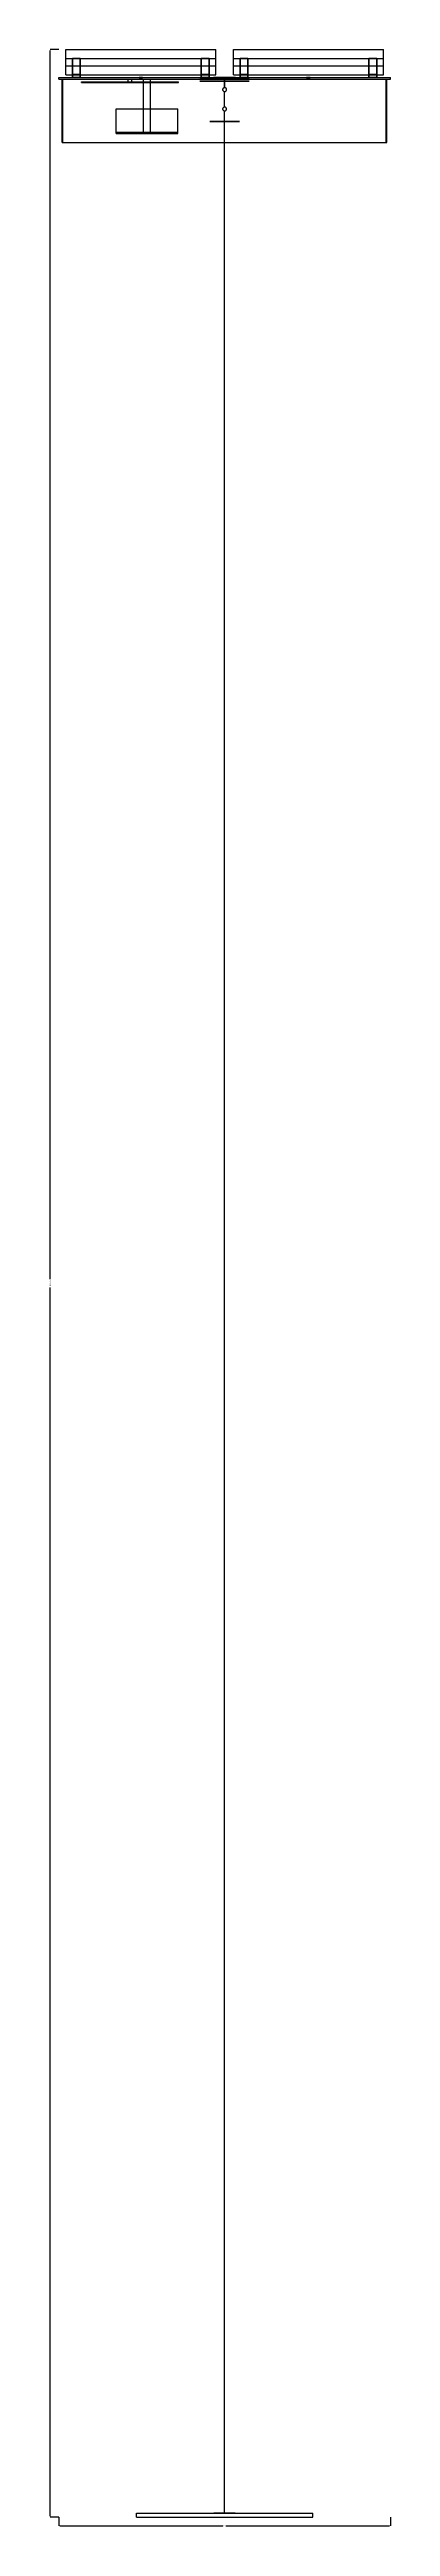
# Model space of a CAD drawing. Header units: millimetres. Extents: x -26 to 1760, y -7122 to 6996.
# Drawn here: x 794 to 1760, y -26 to 6996 of the extents above; entities that cross this region are included whole.
import ezdxf

# ---------------------------------------------------------------- set-up
doc = ezdxf.new("R2010")
doc.units = ezdxf.units.MM
doc.layers.add('DIMENSIONS', color=7, linetype='Continuous')
doc.layers.add('YZ', color=7, linetype='Continuous')
doc.dimstyles.get("Standard").update_dxf_attribs({"dimtxt": 2.5, "dimasz": 2.5, "dimexe": 1.25, "dimexo": 0.625, "dimtad": 1, "dimcen": 2.5, "dimazin": 3, "dimtfac": 1, "dimtmove": 0, "dimatfit": 3})

# ---------------------------------------------------------------- blocks, each defined once
blk = doc.blocks.new('_CLOSEDFILLED')
at = {"color": 0, "linetype": 'BYBLOCK'}
blk.add_solid([(-1, 0.2), (0, 0), (-1, -0.2)], dxfattribs=at)
blk = doc.blocks.new('*D5')
for p, q in [((820, 0), (820, -24)), ((1760, 0), (1760, -24)), ((823, -24), (1285.5, -24)), ((1294.5, -24), (1757, -24))]:
    blk.add_line(p, q)
at = {"layer": 'Defpoints'}
for p in [(820, 0), (1760, 0), (820, -24)]:
    blk.add_point(p, dxfattribs=at)
at = {"layer": 'DIMENSIONS', "xscale": 3, "yscale": 3, "rotation": 180}
blk.add_blockref('_CLOSEDFILLED', (820, -24), dxfattribs=at)
at = {"layer": 'DIMENSIONS', "xscale": 3, "yscale": 3}
blk.add_blockref('_CLOSEDFILLED', (1760, -24), dxfattribs=at)
at = {"layer": 'DIMENSIONS', "insert": (1290, -24), "char_height": 3, "attachment_point": 5}
blk.add_mtext('940', dxfattribs=at)
blk = doc.blocks.new('*D6')
for p, q in [((820, 6995.5), (796, 6995.5)), ((796, 3509.8), (796, 6992.5)), ((796, 3), (796, 3485.8)), ((820, 0), (796, 0))]:
    blk.add_line(p, q)
at = {"layer": 'Defpoints'}
for p in [(820, 6995.5), (796, 0), (820, 0)]:
    blk.add_point(p, dxfattribs=at)
at = {"layer": 'DIMENSIONS', "xscale": 3, "yscale": 3}
for p, rotation in [((796, 6995.5), 90), ((796, 0), 270)]:
    blk.add_blockref('_CLOSEDFILLED', p, dxfattribs=dict(at, rotation=rotation))
at = {"layer": 'DIMENSIONS', "insert": (796, 3497.8), "char_height": 3, "attachment_point": 5, "rotation": 90}
blk.add_mtext('6995,536', dxfattribs=at)

msp = doc.modelspace()

# ---------------------------------------------------------------- linework, layer by layer
at = {"layer": 'YZ'}
for points in [[(840, 6970.5973), (840, 6995.5364)], [(840, 6995.5364), (1265, 6995.5364)], [(840, 6948.9391), (840, 6995.5364)], [(840, 6970.5973), (1265, 6970.5973)], [(840, 6924), (840, 6970.5973)], [(881, 6969.6752), (859, 6969.6752)], [(859, 6916), (859, 6969.6752)], [(859, 6969.6752), (859, 6924.9221)], [(881, 6916), (881, 6969.6752)], [(881, 6969.6752), (881, 6924.9221)], [(1246, 6969.6752), (1224, 6969.6752)], [(1224, 6916), (1224, 6969.6752)], [(1224, 6969.6752), (1224, 6924.9221)], [(1246, 6916), (1246, 6969.6752)], [(1246, 6969.6752), (1246, 6924.9221)], [(1265, 6970.5973), (1265, 6995.5364)], [(1265, 6948.9391), (1265, 6995.5364)], [(1265, 6924), (1265, 6970.5973)], [(1315, 6970.5973), (1315, 6995.5364)], [(1315, 6995.5364), (1740, 6995.5364)], [(1315, 6948.9391), (1315, 6995.5364)], [(1315, 6970.5973), (1740, 6970.5973)], [(1315, 6924), (1315, 6970.5973)], [(1356, 6969.6752), (1334, 6969.6752)], [(1334, 6916), (1334, 6969.6752)], [(1334, 6969.6752), (1334, 6924.9221)], [(1356, 6916), (1356, 6969.6752)], [(1356, 6969.6752), (1356, 6924.9221)], [(1721, 6969.6752), (1699, 6969.6752)], [(1699, 6916), (1699, 6969.6752)], [(1699, 6969.6752), (1699, 6924.9221)], [(1721, 6916), (1721, 6969.6752)], [(1721, 6969.6752), (1721, 6924.9221)], [(1740, 6970.5973), (1740, 6995.5364)], [(1740, 6948.9391), (1740, 6995.5364)], [(1740, 6924), (1740, 6970.5973)], [(820, 6912), (820, 6916)], [(820, 6916), (1760, 6916)], [(820, 6912), (820, 6916)], [(820, 6916), (1760, 6916)], [(820, 6912), (1760, 6912)], [(820, 6912), (1760, 6912)], [(830, 6732), (830, 6912)], [(830, 6912), (1750, 6912)], [(830, 6732), (830, 6912)], [(830, 6912), (1750, 6912)], [(832, 6912), (1748, 6912)], [(832, 6912), (1748, 6912)], [(832, 6732), (832, 6912)], [(832, 6732), (832, 6912)], [(840, 6924), (840, 6948.9391)], [(840, 6948.9391), (1265, 6948.9391)], [(840, 6924), (1265, 6924)], [(881, 6924.9221), (859, 6924.9221)], [(859, 6924.9221), (859, 6916)], [(881, 6916), (859, 6916)], [(881, 6916), (859, 6916)], [(881, 6924.9221), (881, 6916)], [(884.5575, 6902.5), (884.5575, 6904)], [(884.5575, 6904), (1159.5575, 6904)], [(884.5575, 6902.5), (884.5575, 6904)], [(884.5575, 6904), (1159.5575, 6904)], [(884.5575, 6902.5), (1159.5575, 6902.5)], [(884.5575, 6902.5), (1159.5575, 6902.5)], [(1017.0575, 6904), (1017.0575, 6912)], [(1017.0575, 6912), (1027.0575, 6912)], [(1017.0575, 6904), (1017.0575, 6912)], [(1017.0575, 6912), (1027.0575, 6912)], [(1017.0575, 6904), (1017.0575, 6912)], [(1017.0575, 6912), (1027.0575, 6912)], [(1017.0575, 6904), (1017.0575, 6912)], [(1017.0575, 6912), (1027.0575, 6912)], [(1017.0575, 6904), (1027.0575, 6904)], [(1017.0575, 6904), (1027.0575, 6904)], [(1017.0575, 6904), (1027.0575, 6904)], [(1017.0575, 6904), (1027.0575, 6904)], [(1027.0575, 6904), (1027.0575, 6912)], [(1027.0575, 6904), (1027.0575, 6912)], [(1027.0575, 6904), (1027.0575, 6912)], [(1027.0575, 6904), (1027.0575, 6912)], [(1052.5, 6916), (1054.5337, 6916), (1056.2157, 6916), (1057.2553, 6916), (1057.4726, 6916), (1056.8301, 6916), (1055.4389, 6916), (1053.5396, 6916), (1051.4604, 6916), (1049.5611, 6916), (1048.1699, 6916), (1047.5274, 6916), (1047.7447, 6916), (1048.7843, 6916), (1050.4663, 6916), (1052.5, 6916)], [(1052.5, 6912), (1054.5337, 6912), (1056.2157, 6912), (1057.2553, 6912), (1057.4726, 6912), (1056.8301, 6912), (1055.4389, 6912), (1053.5396, 6912), (1051.4604, 6912), (1049.5611, 6912), (1048.1699, 6912), (1047.5274, 6912), (1047.7447, 6912), (1048.7843, 6912), (1050.4663, 6912), (1052.5, 6912)], [(1052.5, 6912), (1052.5, 6916)], [(1060, 6912), (1080, 6912)], [(1060, 6760.9), (1060, 6912)], [(1060, 6912), (1080, 6912)], [(1060, 6760.9), (1060, 6912)], [(1060, 6760.9), (1060, 6912)], [(1060, 6912), (1080, 6912)], [(1060, 6760.9), (1060, 6912)], [(1060, 6912), (1080, 6912)], [(1080, 6760.9), (1080, 6912)], [(1080, 6760.9), (1080, 6912)], [(1080, 6760.9), (1080, 6912)], [(1080, 6760.9), (1080, 6912)], [(1159.5575, 6902.5), (1159.5575, 6904)], [(1159.5575, 6902.5), (1159.5575, 6904)], [(1290, 6912), (1293.9962, 6912), (1297.9794, 6912), (1301.9366, 6912), (1305.8548, 6912), (1309.7213, 6912), (1313.5235, 6912), (1317.2489, 6912), (1320.8855, 6912), (1324.4213, 6912), (1327.8449, 6912), (1331.145, 6912), (1334.3109, 6912), (1337.3322, 6912), (1340.1992, 6912), (1342.9025, 6912), (1345.4332, 6912), (1347.783, 6912), (1349.9444, 6912), (1351.9103, 6912), (1353.6742, 6912), (1355.2305, 6912), (1356.574, 6912), (1357.7003, 6912), (1358.6058, 6912), (1359.2875, 6912), (1359.7432, 6912), (1359.9715, 6912), (1359.9715, 6912), (1359.7432, 6912), (1359.2875, 6912), (1358.6058, 6912), (1357.7003, 6912), (1356.574, 6912), (1355.2305, 6912), (1353.6742, 6912), (1351.9103, 6912), (1349.9444, 6912), (1347.783, 6912), (1345.4332, 6912), (1342.9025, 6912), (1340.1992, 6912), (1337.3322, 6912), (1334.3109, 6912), (1331.145, 6912), (1327.8449, 6912), (1324.4213, 6912), (1320.8855, 6912), (1317.2489, 6912), (1313.5235, 6912), (1309.7213, 6912), (1305.8548, 6912), (1301.9366, 6912), (1297.9794, 6912), (1293.9962, 6912), (1290, 6912), (1286.0038, 6912), (1282.0206, 6912), (1278.0634, 6912), (1274.1452, 6912), (1270.2787, 6912), (1266.4765, 6912), (1262.7511, 6912), (1259.1145, 6912), (1255.5787, 6912), (1252.1551, 6912), (1248.855, 6912), (1245.6891, 6912), (1242.6678, 6912), (1239.8008, 6912), (1237.0975, 6912), (1234.5668, 6912), (1232.217, 6912), (1230.0556, 6912), (1228.0897, 6912), (1226.3258, 6912), (1224.7695, 6912), (1223.426, 6912), (1222.2997, 6912), (1221.3942, 6912), (1220.7125, 6912), (1220.2568, 6912), (1220.0285, 6912), (1220.0285, 6912), (1220.2568, 6912), (1220.7125, 6912), (1221.3942, 6912), (1222.2997, 6912), (1223.426, 6912), (1224.7695, 6912), (1226.3258, 6912), (1228.0897, 6912), (1230.0556, 6912), (1232.217, 6912), (1234.5668, 6912), (1237.0975, 6912), (1239.8008, 6912), (1242.6678, 6912), (1245.6891, 6912), (1248.855, 6912), (1252.1551, 6912), (1255.5787, 6912), (1259.1145, 6912), (1262.7511, 6912), (1266.4765, 6912), (1270.2787, 6912), (1274.1452, 6912), (1278.0634, 6912), (1282.0206, 6912), (1286.0038, 6912), (1290, 6912)], [(1290, 6906), (1293.9962, 6906), (1297.9794, 6906), (1301.9366, 6906), (1305.8548, 6906), (1309.7213, 6906), (1313.5235, 6906), (1317.2489, 6906), (1320.8855, 6906), (1324.4213, 6906), (1327.8449, 6906), (1331.145, 6906), (1334.3109, 6906), (1337.3322, 6906), (1340.1992, 6906), (1342.9025, 6906), (1345.4332, 6906), (1347.783, 6906), (1349.9444, 6906), (1351.9103, 6906), (1353.6742, 6906), (1355.2305, 6906), (1356.574, 6906), (1357.7003, 6906), (1358.6058, 6906), (1359.2875, 6906), (1359.7432, 6906), (1359.9715, 6906), (1359.9715, 6906), (1359.7432, 6906), (1359.2875, 6906), (1358.6058, 6906), (1357.7003, 6906), (1356.574, 6906), (1355.2305, 6906), (1353.6742, 6906), (1351.9103, 6906), (1349.9444, 6906), (1347.783, 6906), (1345.4332, 6906), (1342.9025, 6906), (1340.1992, 6906), (1337.3322, 6906), (1334.3109, 6906), (1331.145, 6906), (1327.8449, 6906), (1324.4213, 6906), (1320.8855, 6906), (1317.2489, 6906), (1313.5235, 6906), (1309.7213, 6906), (1305.8548, 6906), (1301.9366, 6906), (1297.9794, 6906), (1293.9962, 6906), (1290, 6906), (1286.0038, 6906), (1282.0206, 6906), (1278.0634, 6906), (1274.1452, 6906), (1270.2787, 6906), (1266.4765, 6906), (1262.7511, 6906), (1259.1145, 6906), (1255.5787, 6906), (1252.1551, 6906), (1248.855, 6906), (1245.6891, 6906), (1242.6678, 6906), (1239.8008, 6906), (1237.0975, 6906), (1234.5668, 6906), (1232.217, 6906), (1230.0556, 6906), (1228.0897, 6906), (1226.3258, 6906), (1224.7695, 6906), (1223.426, 6906), (1222.2997, 6906), (1221.3942, 6906), (1220.7125, 6906), (1220.2568, 6906), (1220.0285, 6906), (1220.0285, 6906), (1220.2568, 6906), (1220.7125, 6906), (1221.3942, 6906), (1222.2997, 6906), (1223.426, 6906), (1224.7695, 6906), (1226.3258, 6906), (1228.0897, 6906), (1230.0556, 6906), (1232.217, 6906), (1234.5668, 6906), (1237.0975, 6906), (1239.8008, 6906), (1242.6678, 6906), (1245.6891, 6906), (1248.855, 6906), (1252.1551, 6906), (1255.5787, 6906), (1259.1145, 6906), (1262.7511, 6906), (1266.4765, 6906), (1270.2787, 6906), (1274.1452, 6906), (1278.0634, 6906), (1282.0206, 6906), (1286.0038, 6906), (1290, 6906)], [(1246, 6924.9221), (1224, 6924.9221)], [(1224, 6924.9221), (1224, 6916)], [(1246, 6916), (1224, 6916)], [(1246, 6916), (1224, 6916)], [(1246, 6924.9221), (1246, 6916)], [(1290, 6906), (1293.9924, 6906), (1297.9486, 6906), (1301.8328, 6906), (1305.6098, 6906), (1309.2455, 6906), (1312.7069, 6906), (1315.9627, 6906), (1318.9833, 6906), (1321.7415, 6906), (1324.2122, 6906), (1326.3731, 6906), (1328.2045, 6906), (1329.69, 6906), (1330.8161, 6906), (1331.5725, 6906), (1331.9524, 6906), (1331.9524, 6906), (1331.5725, 6906), (1330.8161, 6906), (1329.69, 6906), (1328.2045, 6906), (1326.3731, 6906), (1324.2122, 6906), (1321.7415, 6906), (1318.9833, 6906), (1315.9627, 6906), (1312.7069, 6906), (1309.2455, 6906), (1305.6098, 6906), (1301.8328, 6906), (1297.9486, 6906), (1293.9924, 6906), (1290, 6906), (1286.0076, 6906), (1282.0514, 6906), (1278.1672, 6906), (1274.3902, 6906), (1270.7545, 6906), (1267.2931, 6906), (1264.0373, 6906), (1261.0167, 6906), (1258.2585, 6906), (1255.7878, 6906), (1253.6269, 6906), (1251.7955, 6906), (1250.31, 6906), (1249.1839, 6906), (1248.4275, 6906), (1248.0476, 6906), (1248.0476, 6906), (1248.4275, 6906), (1249.1839, 6906), (1250.31, 6906), (1251.7955, 6906), (1253.6269, 6906), (1255.7878, 6906), (1258.2585, 6906), (1261.0167, 6906), (1264.0373, 6906), (1267.2931, 6906), (1270.7545, 6906), (1274.3902, 6906), (1278.1672, 6906), (1282.0514, 6906), (1286.0076, 6906), (1290, 6906)], [(1290, 6916), (1293.9642, 6916), (1297.8633, 6916), (1301.6333, 6916), (1305.2122, 6916), (1308.5414, 6916), (1311.5662, 6916), (1314.2368, 6916), (1316.5094, 6916), (1318.3468, 6916), (1319.7187, 6916), (1320.6026, 6916), (1320.9841, 6916), (1320.8568, 6916), (1320.2228, 6916), (1319.0925, 6916), (1317.4846, 6916), (1315.4253, 6916), (1312.9486, 6916), (1310.0951, 6916), (1306.9116, 6916), (1303.4504, 6916), (1299.7684, 6916), (1295.9259, 6916), (1291.9862, 6916), (1288.0138, 6916), (1284.0741, 6916), (1280.2316, 6916), (1276.5496, 6916), (1273.0884, 6916), (1269.9049, 6916), (1267.0514, 6916), (1264.5747, 6916), (1262.5154, 6916), (1260.9075, 6916), (1259.7772, 6916), (1259.1432, 6916), (1259.0159, 6916), (1259.3974, 6916), (1260.2813, 6916), (1261.6532, 6916), (1263.4906, 6916), (1265.7632, 6916), (1268.4338, 6916), (1271.4586, 6916), (1274.7878, 6916), (1278.3667, 6916), (1282.1367, 6916), (1286.0358, 6916), (1290, 6916)], [(1290, 6912), (1293.9642, 6912), (1297.8633, 6912), (1301.6333, 6912), (1305.2122, 6912), (1308.5414, 6912), (1311.5662, 6912), (1314.2368, 6912), (1316.5094, 6912), (1318.3468, 6912), (1319.7187, 6912), (1320.6026, 6912), (1320.9841, 6912), (1320.8568, 6912), (1320.2228, 6912), (1319.0925, 6912), (1317.4846, 6912), (1315.4253, 6912), (1312.9486, 6912), (1310.0951, 6912), (1306.9116, 6912), (1303.4504, 6912), (1299.7684, 6912), (1295.9259, 6912), (1291.9862, 6912), (1288.0138, 6912), (1284.0741, 6912), (1280.2316, 6912), (1276.5496, 6912), (1273.0884, 6912), (1269.9049, 6912), (1267.0514, 6912), (1264.5747, 6912), (1262.5154, 6912), (1260.9075, 6912), (1259.7772, 6912), (1259.1432, 6912), (1259.0159, 6912), (1259.3974, 6912), (1260.2813, 6912), (1261.6532, 6912), (1263.4906, 6912), (1265.7632, 6912), (1268.4338, 6912), (1271.4586, 6912), (1274.7878, 6912), (1278.3667, 6912), (1282.1367, 6912), (1286.0358, 6912), (1290, 6912)], [(1290, 6912), (1293.9642, 6912), (1297.8633, 6912), (1301.6333, 6912), (1305.2122, 6912), (1308.5414, 6912), (1311.5662, 6912), (1314.2368, 6912), (1316.5094, 6912), (1318.3468, 6912), (1319.7187, 6912), (1320.6026, 6912), (1320.9841, 6912), (1320.8568, 6912), (1320.2228, 6912), (1319.0925, 6912), (1317.4846, 6912), (1315.4253, 6912), (1312.9486, 6912), (1310.0951, 6912), (1306.9116, 6912), (1303.4504, 6912), (1299.7684, 6912), (1295.9259, 6912), (1291.9862, 6912), (1288.0138, 6912), (1284.0741, 6912), (1280.2316, 6912), (1276.5496, 6912), (1273.0884, 6912), (1269.9049, 6912), (1267.0514, 6912), (1264.5747, 6912), (1262.5154, 6912), (1260.9075, 6912), (1259.7772, 6912), (1259.1432, 6912), (1259.0159, 6912), (1259.3974, 6912), (1260.2813, 6912), (1261.6532, 6912), (1263.4906, 6912), (1265.7632, 6912), (1268.4338, 6912), (1271.4586, 6912), (1274.7878, 6912), (1278.3667, 6912), (1282.1367, 6912), (1286.0358, 6912), (1290, 6912)], [(1290, 6912), (1293.9158, 6912), (1297.7646, 6912), (1301.4805, 6912), (1305, 6912), (1308.2628, 6912), (1311.2132, 6912), (1313.8006, 6912), (1315.9808, 6912), (1317.7164, 6912), (1318.9778, 6912), (1319.7433, 6912), (1320, 6912), (1319.7433, 6912), (1318.9778, 6912), (1317.7164, 6912), (1315.9808, 6912), (1313.8006, 6912), (1311.2132, 6912), (1308.2628, 6912), (1305, 6912), (1301.4805, 6912), (1297.7646, 6912), (1293.9158, 6912), (1290, 6912), (1286.0842, 6912), (1282.2354, 6912), (1278.5195, 6912), (1275, 6912), (1271.7372, 6912), (1268.7868, 6912), (1266.1994, 6912), (1264.0192, 6912), (1262.2836, 6912), (1261.0222, 6912), (1260.2567, 6912), (1260, 6912), (1260.2567, 6912), (1261.0222, 6912), (1262.2836, 6912), (1264.0192, 6912), (1266.1994, 6912), (1268.7868, 6912), (1271.7372, 6912), (1275, 6912), (1278.5195, 6912), (1282.2354, 6912), (1286.0842, 6912), (1290, 6912)], [(1290, 6912), (1293.9312, 6912), (1297.7787, 6912), (1301.4603, 6912), (1304.8977, 6912), (1308.0176, 6912), (1310.7535, 6912), (1313.047, 6912), (1314.8493, 6912), (1316.1221, 6912), (1316.838, 6912), (1316.982, 6912), (1316.5509, 6912), (1315.5539, 6912), (1314.0122, 6912), (1311.9588, 6912), (1309.4374, 6912), (1306.5017, 6912), (1303.2143, 6912), (1299.6452, 6912), (1295.8706, 6912), (1291.9709, 6912), (1288.0291, 6912), (1284.1294, 6912), (1280.3548, 6912), (1276.7857, 6912), (1273.4983, 6912), (1270.5626, 6912), (1268.0412, 6912), (1265.9878, 6912), (1264.4461, 6912), (1263.4491, 6912), (1263.018, 6912), (1263.162, 6912), (1263.8779, 6912), (1265.1507, 6912), (1266.953, 6912), (1269.2465, 6912), (1271.9824, 6912), (1275.1023, 6912), (1278.5397, 6912), (1282.2213, 6912), (1286.0688, 6912), (1290, 6912)], [(1265, 6924), (1265, 6948.9391)], [(1290, 6887.5), (1288.8554, 6887.3796), (1287.7616, 6887.0239), (1286.7665, 6886.4491), (1285.9129, 6885.6804), (1285.2375, 6884.7511), (1284.7696, 6883.7009), (1284.5302, 6882.5755), (1284.5302, 6881.4245), (1284.7696, 6880.2991), (1285.2375, 6879.2489), (1285.9129, 6878.3196), (1286.7665, 6877.5509), (1287.7616, 6876.9761), (1288.8554, 6876.6204), (1290, 6876.5)], [(1290, 6887.5), (1287.7616, 6887.0239), (1285.9129, 6885.6804), (1284.7696, 6883.7009), (1284.5302, 6881.4245), (1285.2375, 6879.2489), (1286.7665, 6877.5509), (1288.8554, 6876.6204), (1291.1446, 6876.6204), (1293.2335, 6877.5509), (1294.7625, 6879.2489), (1295.4698, 6881.4245), (1295.2304, 6883.7009), (1294.0871, 6885.6804), (1292.2384, 6887.0239), (1290, 6887.5)], [(1290, 6887.5), (1288.8545, 6887.3794), (1287.7604, 6887.0234), (1286.7658, 6886.4486), (1285.913, 6885.6806), (1285.238, 6884.752), (1284.77, 6883.7021), (1284.5302, 6882.576), (1284.5302, 6881.424), (1284.77, 6880.2979), (1285.238, 6879.248), (1285.913, 6878.3194), (1286.7658, 6877.5514), (1287.7604, 6876.9766), (1288.8545, 6876.6206), (1290, 6876.5)], [(1290, 6887.5), (1287.7604, 6887.0234), (1285.913, 6885.6806), (1284.77, 6883.7021), (1284.5302, 6881.424), (1285.238, 6879.248), (1286.7658, 6877.5514), (1288.8545, 6876.6206), (1291.1455, 6876.6206), (1293.2342, 6877.5514), (1294.762, 6879.248), (1295.4698, 6881.424), (1295.23, 6883.7021), (1294.087, 6885.6806), (1292.2396, 6887.0234), (1290, 6887.5)], [(1290, 6887.5), (1288.8544, 6887.3794), (1287.7603, 6887.0233), (1286.7657, 6886.4486), (1285.9131, 6885.6806), (1285.2381, 6884.7522), (1284.77, 6883.7022), (1284.5303, 6882.5761), (1284.5303, 6881.4239), (1284.77, 6880.2978), (1285.2381, 6879.2478), (1285.9131, 6878.3194), (1286.7657, 6877.5514), (1287.7603, 6876.9767), (1288.8544, 6876.6206), (1290, 6876.5)], [(1290, 6887.5), (1287.7603, 6887.0233), (1285.9131, 6885.6806), (1284.77, 6883.7022), (1284.5303, 6881.4239), (1285.2381, 6879.2478), (1286.7657, 6877.5514), (1288.8544, 6876.6206), (1291.1456, 6876.6206), (1293.2343, 6877.5514), (1294.7619, 6879.2478), (1295.4697, 6881.4239), (1295.23, 6883.7022), (1294.0869, 6885.6806), (1292.2397, 6887.0233), (1290, 6887.5)], [(1290, 6887.5), (1288.8538, 6887.3792), (1287.7596, 6887.023), (1286.7654, 6886.4483), (1285.9131, 6885.6807), (1285.2384, 6884.7527), (1284.7702, 6883.7029), (1284.5303, 6882.5764), (1284.5303, 6881.4236), (1284.7702, 6880.2971), (1285.2384, 6879.2473), (1285.9131, 6878.3193), (1286.7654, 6877.5517), (1287.7596, 6876.977), (1288.8538, 6876.6208), (1290, 6876.5)], [(1290, 6887.5), (1287.7596, 6887.023), (1285.9131, 6885.6807), (1284.7702, 6883.7029), (1284.5303, 6881.4236), (1285.2384, 6879.2473), (1286.7654, 6877.5517), (1288.8538, 6876.6208), (1291.1462, 6876.6208), (1293.2346, 6877.5517), (1294.7616, 6879.2473), (1295.4697, 6881.4236), (1295.2298, 6883.7029), (1294.0869, 6885.6807), (1292.2404, 6887.023), (1290, 6887.5)], [(1290, 6912), (1290, 6916)], [(1290, 6912), (1290, 6887.5)], [(1290, 6906), (1290, 6912)], [(1290, 6887.5), (1290, 6912)], [(1290, 6887.5), (1290, 6912)], [(1290, 6887.5), (1290, 6906)], [(1290, 6876.5), (1291.1446, 6876.6204), (1292.2384, 6876.9761), (1293.2335, 6877.5509), (1294.0871, 6878.3196), (1294.7625, 6879.2489), (1295.2304, 6880.2991), (1295.4698, 6881.4245), (1295.4698, 6882.5755), (1295.2304, 6883.7009), (1294.7625, 6884.7511), (1294.0871, 6885.6804), (1293.2335, 6886.4491), (1292.2384, 6887.0239), (1291.1446, 6887.3796), (1290, 6887.5)], [(1290, 6876.5), (1291.1455, 6876.6206), (1292.2396, 6876.9766), (1293.2342, 6877.5514), (1294.087, 6878.3194), (1294.762, 6879.248), (1295.23, 6880.2979), (1295.4698, 6881.424), (1295.4698, 6882.576), (1295.23, 6883.7021), (1294.762, 6884.752), (1294.087, 6885.6806), (1293.2342, 6886.4486), (1292.2396, 6887.0234), (1291.1455, 6887.3794), (1290, 6887.5)], [(1290, 6876.5), (1291.1456, 6876.6206), (1292.2397, 6876.9767), (1293.2343, 6877.5514), (1294.0869, 6878.3194), (1294.7619, 6879.2478), (1295.23, 6880.2978), (1295.4697, 6881.4239), (1295.4697, 6882.5761), (1295.23, 6883.7022), (1294.7619, 6884.7522), (1294.0869, 6885.6806), (1293.2343, 6886.4486), (1292.2397, 6887.0233), (1291.1456, 6887.3794), (1290, 6887.5)], [(1290, 6876.5), (1291.1462, 6876.6208), (1292.2404, 6876.977), (1293.2346, 6877.5517), (1294.0869, 6878.3193), (1294.7616, 6879.2473), (1295.2298, 6880.2971), (1295.4697, 6881.4236), (1295.4697, 6882.5764), (1295.2298, 6883.7029), (1294.7616, 6884.7527), (1294.0869, 6885.6807), (1293.2346, 6886.4483), (1292.2404, 6887.023), (1291.1462, 6887.3792), (1290, 6887.5)], [(1315, 6924), (1315, 6948.9391)], [(1315, 6948.9391), (1740, 6948.9391)], [(1315, 6924), (1740, 6924)], [(1356, 6924.9221), (1334, 6924.9221)], [(1334, 6924.9221), (1334, 6916)], [(1356, 6916), (1334, 6916)], [(1356, 6916), (1334, 6916)], [(1356, 6924.9221), (1356, 6916)], [(1527.5, 6916), (1529.5337, 6916), (1531.2157, 6916), (1532.2553, 6916), (1532.4726, 6916), (1531.8301, 6916), (1530.4389, 6916), (1528.5396, 6916), (1526.4604, 6916), (1524.5611, 6916), (1523.1699, 6916), (1522.5274, 6916), (1522.7447, 6916), (1523.7843, 6916), (1525.4663, 6916), (1527.5, 6916)], [(1527.5, 6912), (1529.5337, 6912), (1531.2157, 6912), (1532.2553, 6912), (1532.4726, 6912), (1531.8301, 6912), (1530.4389, 6912), (1528.5396, 6912), (1526.4604, 6912), (1524.5611, 6912), (1523.1699, 6912), (1522.5274, 6912), (1522.7447, 6912), (1523.7843, 6912), (1525.4663, 6912), (1527.5, 6912)], [(1527.5, 6912), (1527.5, 6916)], [(1721, 6924.9221), (1699, 6924.9221)], [(1699, 6924.9221), (1699, 6916)], [(1721, 6916), (1699, 6916)], [(1721, 6916), (1699, 6916)], [(1721, 6924.9221), (1721, 6916)], [(1740, 6924), (1740, 6948.9391)], [(1748, 6732), (1748, 6912)], [(1748, 6732), (1748, 6912)], [(1750, 6732), (1750, 6912)], [(1750, 6732), (1750, 6912)], [(1760, 6912), (1760, 6916)], [(1760, 6912), (1760, 6916)], [(982.5, 6760.9), (982.5, 6827.5)], [(982.5, 6827.5), (1157.5, 6827.5)], [(982.5, 6760.9), (982.5, 6827.5)], [(982.5, 6827.5), (1157.5, 6827.5)], [(1157.5, 6760.9), (1157.5, 6827.5)], [(1157.5, 6760.9), (1157.5, 6827.5)], [(1290, 6832.5), (1288.8554, 6832.3796), (1287.7616, 6832.0239), (1286.7665, 6831.4491), (1285.9129, 6830.6804), (1285.2375, 6829.7511), (1284.7696, 6828.7009), (1284.5302, 6827.5755), (1284.5302, 6826.4245), (1284.7696, 6825.2991), (1285.2375, 6824.2489), (1285.9129, 6823.3196), (1286.7665, 6822.5509), (1287.7616, 6821.9761), (1288.8554, 6821.6204), (1290, 6821.5)], [(1290, 6832.5), (1287.7616, 6832.0239), (1285.9129, 6830.6804), (1284.7696, 6828.7009), (1284.5302, 6826.4245), (1285.2375, 6824.2489), (1286.7665, 6822.5509), (1288.8554, 6821.6204), (1291.1446, 6821.6204), (1293.2335, 6822.5509), (1294.7625, 6824.2489), (1295.4698, 6826.4245), (1295.2304, 6828.7009), (1294.0871, 6830.6804), (1292.2384, 6832.0239), (1290, 6832.5)], [(1290, 6832.5), (1288.8545, 6832.3794), (1287.7604, 6832.0234), (1286.7658, 6831.4486), (1285.913, 6830.6806), (1285.238, 6829.752), (1284.77, 6828.7021), (1284.5302, 6827.576), (1284.5302, 6826.424), (1284.77, 6825.2979), (1285.238, 6824.248), (1285.913, 6823.3194), (1286.7658, 6822.5514), (1287.7604, 6821.9766), (1288.8545, 6821.6206), (1290, 6821.5)], [(1290, 6832.5), (1287.7604, 6832.0234), (1285.913, 6830.6806), (1284.77, 6828.7021), (1284.5302, 6826.424), (1285.238, 6824.248), (1286.7658, 6822.5514), (1288.8545, 6821.6206), (1291.1455, 6821.6206), (1293.2342, 6822.5514), (1294.762, 6824.248), (1295.4698, 6826.424), (1295.23, 6828.7021), (1294.087, 6830.6806), (1292.2396, 6832.0234), (1290, 6832.5)], [(1290, 6832.5), (1288.8544, 6832.3794), (1287.7603, 6832.0233), (1286.7657, 6831.4486), (1285.9131, 6830.6806), (1285.2381, 6829.7522), (1284.77, 6828.7022), (1284.5303, 6827.5761), (1284.5303, 6826.4239), (1284.77, 6825.2978), (1285.2381, 6824.2478), (1285.9131, 6823.3194), (1286.7657, 6822.5514), (1287.7603, 6821.9767), (1288.8544, 6821.6206), (1290, 6821.5)], [(1290, 6832.5), (1287.7603, 6832.0233), (1285.9131, 6830.6806), (1284.77, 6828.7022), (1284.5303, 6826.4239), (1285.2381, 6824.2478), (1286.7657, 6822.5514), (1288.8544, 6821.6206), (1291.1456, 6821.6206), (1293.2343, 6822.5514), (1294.7619, 6824.2478), (1295.4697, 6826.4239), (1295.23, 6828.7022), (1294.0869, 6830.6806), (1292.2397, 6832.0233), (1290, 6832.5)], [(1290, 6832.5), (1288.8538, 6832.3792), (1287.7596, 6832.023), (1286.7654, 6831.4483), (1285.9131, 6830.6807), (1285.2384, 6829.7527), (1284.7702, 6828.7029), (1284.5303, 6827.5764), (1284.5303, 6826.4236), (1284.7702, 6825.2971), (1285.2384, 6824.2473), (1285.9131, 6823.3193), (1286.7654, 6822.5517), (1287.7596, 6821.977), (1288.8538, 6821.6208), (1290, 6821.5)], [(1290, 6832.5), (1287.7596, 6832.023), (1285.9131, 6830.6807), (1284.7702, 6828.7029), (1284.5303, 6826.4236), (1285.2384, 6824.2473), (1286.7654, 6822.5517), (1288.8538, 6821.6208), (1291.1462, 6821.6208), (1293.2346, 6822.5517), (1294.7616, 6824.2473), (1295.4697, 6826.4236), (1295.2298, 6828.7029), (1294.0869, 6830.6807), (1292.2404, 6832.023), (1290, 6832.5)], [(1290, 6832.5), (1290, 6876.5)], [(1290, 6832.5), (1290, 6876.5)], [(1290, 6832.5), (1290, 6876.5)], [(1290, 6832.5), (1290, 6876.5)], [(1290, 6821.5), (1291.1446, 6821.6204), (1292.2384, 6821.9761), (1293.2335, 6822.5509), (1294.0871, 6823.3196), (1294.7625, 6824.2489), (1295.2304, 6825.2991), (1295.4698, 6826.4245), (1295.4698, 6827.5755), (1295.2304, 6828.7009), (1294.7625, 6829.7511), (1294.0871, 6830.6804), (1293.2335, 6831.4491), (1292.2384, 6832.0239), (1291.1446, 6832.3796), (1290, 6832.5)], [(1290, 6821.5), (1291.1455, 6821.6206), (1292.2396, 6821.9766), (1293.2342, 6822.5514), (1294.087, 6823.3194), (1294.762, 6824.248), (1295.23, 6825.2979), (1295.4698, 6826.424), (1295.4698, 6827.576), (1295.23, 6828.7021), (1294.762, 6829.752), (1294.087, 6830.6806), (1293.2342, 6831.4486), (1292.2396, 6832.0234), (1291.1455, 6832.3794), (1290, 6832.5)], [(1290, 6821.5), (1291.1456, 6821.6206), (1292.2397, 6821.9767), (1293.2343, 6822.5514), (1294.0869, 6823.3194), (1294.7619, 6824.2478), (1295.23, 6825.2978), (1295.4697, 6826.4239), (1295.4697, 6827.5761), (1295.23, 6828.7022), (1294.7619, 6829.7522), (1294.0869, 6830.6806), (1293.2343, 6831.4486), (1292.2397, 6832.0233), (1291.1456, 6832.3794), (1290, 6832.5)], [(1290, 6821.5), (1291.1462, 6821.6208), (1292.2404, 6821.977), (1293.2346, 6822.5517), (1294.0869, 6823.3193), (1294.7616, 6824.2473), (1295.2298, 6825.2971), (1295.4697, 6826.4236), (1295.4697, 6827.5764), (1295.2298, 6828.7029), (1294.7616, 6829.7527), (1294.0869, 6830.6807), (1293.2346, 6831.4483), (1292.2404, 6832.023), (1291.1462, 6832.3792), (1290, 6832.5)], [(1290, 6792), (1290, 6821.5)], [(1290, 6792), (1290, 6821.5)], [(1290, 12), (1290, 6821.5)], [(1290, 12), (1290, 6821.5)], [(982.5, 6760.9), (1157.5, 6760.9)], [(982.5, 6760.9), (1157.5, 6760.9)], [(982.5, 6757.9), (982.5, 6760.9)], [(982.5, 6760.9), (1060, 6760.9)], [(982.5, 6757.9), (982.5, 6760.9)], [(982.5, 6760.9), (1060, 6760.9)], [(982.5, 6757.9), (1157.5, 6757.9)], [(982.5, 6757.9), (1157.5, 6757.9)], [(1060, 6760.9), (1080, 6760.9)], [(1060, 6760.9), (1080, 6760.9)], [(1080, 6760.9), (1157.5, 6760.9)], [(1080, 6760.9), (1157.5, 6760.9)], [(1157.5, 6757.9), (1157.5, 6760.9)], [(1157.5, 6757.9), (1157.5, 6760.9)], [(1290, 6792), (1293.9924, 6792), (1297.9486, 6792), (1301.8328, 6792), (1305.6098, 6792), (1309.2455, 6792), (1312.7069, 6792), (1315.9627, 6792), (1318.9833, 6792), (1321.7415, 6792), (1324.2122, 6792), (1326.3731, 6792), (1328.2045, 6792), (1329.69, 6792), (1330.8161, 6792), (1331.5725, 6792), (1331.9524, 6792), (1331.9524, 6792), (1331.5725, 6792), (1330.8161, 6792), (1329.69, 6792), (1328.2045, 6792), (1326.3731, 6792), (1324.2122, 6792), (1321.7415, 6792), (1318.9833, 6792), (1315.9627, 6792), (1312.7069, 6792), (1309.2455, 6792), (1305.6098, 6792), (1301.8328, 6792), (1297.9486, 6792), (1293.9924, 6792), (1290, 6792), (1286.0076, 6792), (1282.0514, 6792), (1278.1672, 6792), (1274.3902, 6792), (1270.7545, 6792), (1267.2931, 6792), (1264.0373, 6792), (1261.0167, 6792), (1258.2585, 6792), (1255.7878, 6792), (1253.6269, 6792), (1251.7955, 6792), (1250.31, 6792), (1249.1839, 6792), (1248.4275, 6792), (1248.0476, 6792), (1248.0476, 6792), (1248.4275, 6792), (1249.1839, 6792), (1250.31, 6792), (1251.7955, 6792), (1253.6269, 6792), (1255.7878, 6792), (1258.2585, 6792), (1261.0167, 6792), (1264.0373, 6792), (1267.2931, 6792), (1270.7545, 6792), (1274.3902, 6792), (1278.1672, 6792), (1282.0514, 6792), (1286.0076, 6792), (1290, 6792)], [(1290, 6792), (1293.9642, 6792), (1297.8633, 6792), (1301.6333, 6792), (1305.2122, 6792), (1308.5414, 6792), (1311.5662, 6792), (1314.2368, 6792), (1316.5094, 6792), (1318.3468, 6792), (1319.7187, 6792), (1320.6026, 6792), (1320.9841, 6792), (1320.8568, 6792), (1320.2228, 6792), (1319.0925, 6792), (1317.4846, 6792), (1315.4253, 6792), (1312.9486, 6792), (1310.0951, 6792), (1306.9116, 6792), (1303.4504, 6792), (1299.7684, 6792), (1295.9259, 6792), (1291.9862, 6792), (1288.0138, 6792), (1284.0741, 6792), (1280.2316, 6792), (1276.5496, 6792), (1273.0884, 6792), (1269.9049, 6792), (1267.0514, 6792), (1264.5747, 6792), (1262.5154, 6792), (1260.9075, 6792), (1259.7772, 6792), (1259.1432, 6792), (1259.0159, 6792), (1259.3974, 6792), (1260.2813, 6792), (1261.6532, 6792), (1263.4906, 6792), (1265.7632, 6792), (1268.4338, 6792), (1271.4586, 6792), (1274.7878, 6792), (1278.3667, 6792), (1282.1367, 6792), (1286.0358, 6792), (1290, 6792)], [(830, 6732), (1750, 6732)], [(830, 6732), (1750, 6732)], [(832, 6732), (1748, 6732)], [(832, 6732), (1748, 6732)], [(1040, 0), (1040, 12)], [(1040, 12), (1540, 12)], [(1040, 0), (1040, 12)], [(1040, 12), (1540, 12)], [(1040, 0), (1540, 0)], [(1040, 0), (1540, 0)], [(1290, 12), (1293.9158, 12), (1297.7646, 12), (1301.4805, 12), (1305, 12), (1308.2628, 12), (1311.2132, 12), (1313.8006, 12), (1315.9808, 12), (1317.7164, 12), (1318.9778, 12), (1319.7433, 12), (1320, 12), (1319.7433, 12), (1318.9778, 12), (1317.7164, 12), (1315.9808, 12), (1313.8006, 12), (1311.2132, 12), (1308.2628, 12), (1305, 12), (1301.4805, 12), (1297.7646, 12), (1293.9158, 12), (1290, 12), (1286.0842, 12), (1282.2354, 12), (1278.5195, 12), (1275, 12), (1271.7372, 12), (1268.7868, 12), (1266.1994, 12), (1264.0192, 12), (1262.2836, 12), (1261.0222, 12), (1260.2567, 12), (1260, 12), (1260.2567, 12), (1261.0222, 12), (1262.2836, 12), (1264.0192, 12), (1266.1994, 12), (1268.7868, 12), (1271.7372, 12), (1275, 12), (1278.5195, 12), (1282.2354, 12), (1286.0842, 12), (1290, 12)], [(1290, 12), (1293.9312, 12), (1297.7787, 12), (1301.4603, 12), (1304.8977, 12), (1308.0176, 12), (1310.7535, 12), (1313.047, 12), (1314.8493, 12), (1316.1221, 12), (1316.838, 12), (1316.982, 12), (1316.5509, 12), (1315.5539, 12), (1314.0122, 12), (1311.9588, 12), (1309.4374, 12), (1306.5017, 12), (1303.2143, 12), (1299.6452, 12), (1295.8706, 12), (1291.9709, 12), (1288.0291, 12), (1284.1294, 12), (1280.3548, 12), (1276.7857, 12), (1273.4983, 12), (1270.5626, 12), (1268.0412, 12), (1265.9878, 12), (1264.4461, 12), (1263.4491, 12), (1263.018, 12), (1263.162, 12), (1263.8779, 12), (1265.1507, 12), (1266.953, 12), (1269.2465, 12), (1271.9824, 12), (1275.1023, 12), (1278.5397, 12), (1282.2213, 12), (1286.0688, 12), (1290, 12)], [(1540, 0), (1540, 12)], [(1540, 0), (1540, 12)]]:
    msp.add_lwpolyline(points, dxfattribs=at)

# ---------------------------------------------------------------- dimensions: what is measured, and where the dimension line sits
at = {"layer": 'DIMENSIONS'}
dim = msp.add_linear_dim(base=(796, 0), p1=(820, 0), p2=(820, 6995.5364), angle=90, dimstyle='Standard', override={"dimtxt": 3, "dimasz": 3, "dimdec": 3}, dxfattribs=at)
dim.commit()
dim.dimension.update_dxf_attribs({"geometry": '*D6', "text_midpoint": (796, 3497.7682)})
dim = msp.add_linear_dim(base=(820, -24), p1=(820, 0), p2=(1760, 0), dimstyle='Standard', override={"dimtxt": 3, "dimasz": 3, "dimdec": 3}, dxfattribs=at)
dim.commit()
dim.dimension.update_dxf_attribs({"geometry": '*D5', "text_midpoint": (1290, -24)})

doc.saveas('drawing.dxf')
